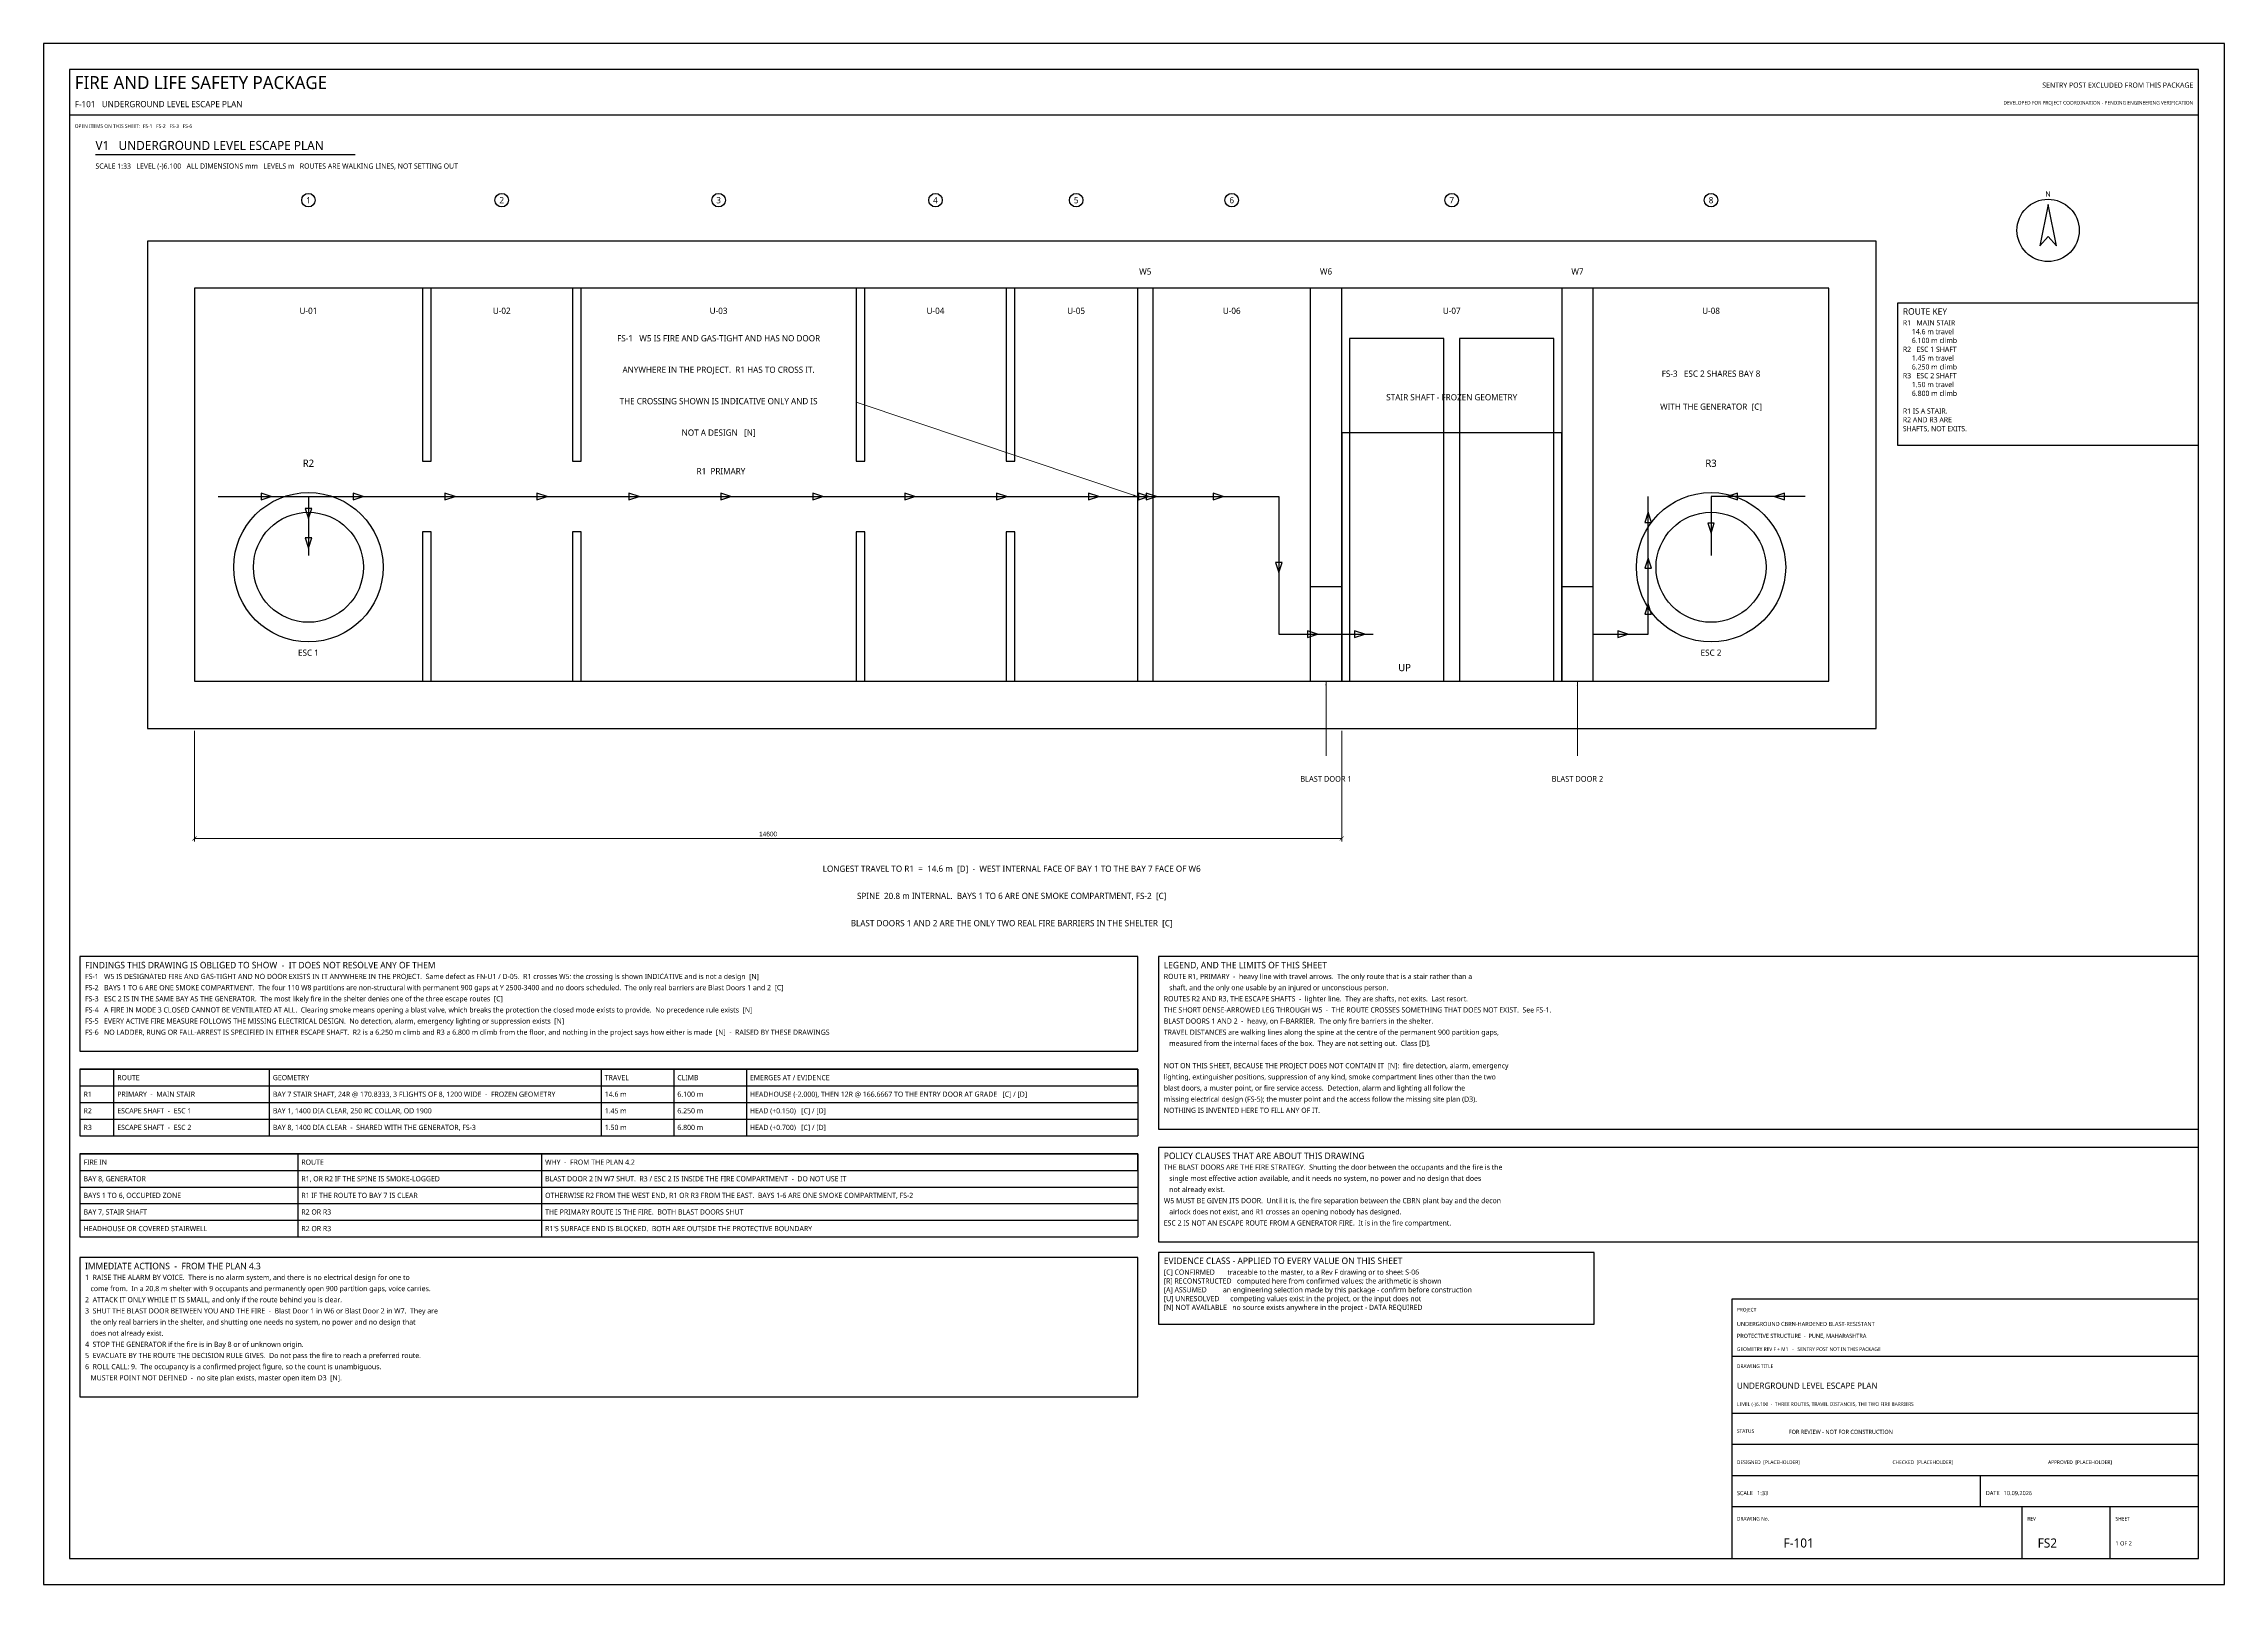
# Model space of a CAD drawing. Header units: millimetres. Extents: x 0 to 841, y 0 to 594.
import ezdxf
from ezdxf.enums import TextEntityAlignment as Align

# ---------------------------------------------------------------- set-up
doc = ezdxf.new("R2010")
doc.units = ezdxf.units.MM
for name, color, linetype in [('F-BARRIER', 1, 'Continuous'), ('F-ESCAPE', 3, 'Continuous'), ('F-GAP', 1, 'Continuous'), ('F-SHAFT', 4, 'Continuous'), ('M-ARCH', 8, 'Continuous'), ('M-ARCH-HIDDEN', 8, 'Continuous'), ('M-DIM', 4, 'Continuous'), ('M-FLAG', 1, 'Continuous'), ('M-GRID', 5, 'Continuous'), ('M-STRUCT', 7, 'Continuous'), ('M-TABLE', 7, 'Continuous'), ('M-TEXT', 7, 'Continuous'), ('M-TITLE', 7, 'Continuous'), ('S-CALLOUT', 2, 'Continuous'), ('S-DIM', 4, 'Continuous'), ('S-NOTE', 7, 'Continuous'), ('S-TEXT', 7, 'Continuous'), ('S-TITLE', 7, 'Continuous')]:
    doc.layers.add(name, color=color, linetype=linetype)
doc.styles.add('OpenSans', font='OpenSans-Regular.ttf')
doc.dimstyles.new('SC-DIM', dxfattribs={"dimtxt": 1.8, "dimasz": 1.6, "dimexe": 1.2, "dimexo": 1, "dimgap": 0.8, "dimtad": 1, "dimdec": 0, "dimblk": 'ARCHTICK', "dimcen": 2.5, "dimclrd": 4, "dimclre": 4, "dimclrt": 4, "dimazin": 3, "dimtfac": 1, "dimtmove": 0, "dimatfit": 3, "dimlwd": 13, "dimlwe": 13})

# ---------------------------------------------------------------- blocks, each defined once
blk = doc.blocks.new('_ARCHTICK')
at = {"color": 0, "linetype": 'BYBLOCK', "const_width": 0.15}
blk.add_lwpolyline([(-0.5, -0.5), (0.5, 0.5)], dxfattribs=at)
blk = doc.blocks.new('NORTH')
at = {"layer": 'S-TITLE'}
blk.add_lwpolyline([(0, 10), (-3.2, -6), (0, -2.4), (3.2, -6), (0, 10)], close=True, dxfattribs=at)
blk.add_circle((0, 0), 12, dxfattribs=at)

msp = doc.modelspace()

# ---------------------------------------------------------------- linework, layer by layer
at = {"layer": 'F-BARRIER'}
for points in [[(488.485, 348.182), (500.606, 348.182), (500.606, 384.545), (488.485, 384.545)], [(585.455, 348.182), (597.576, 348.182), (597.576, 384.545), (585.455, 384.545)]]:
    msp.add_lwpolyline(points, close=True, dxfattribs=at)
at = {"layer": 'F-ESCAPE'}
for points in [[(87.8, 419.394), (83.88, 420.654), (83.88, 418.134)], [(123.255, 419.394), (119.335, 420.654), (119.335, 418.134)], [(158.709, 419.394), (154.789, 420.654), (154.789, 418.134)], [(194.164, 419.394), (190.244, 420.654), (190.244, 418.134)], [(229.618, 419.394), (225.698, 420.654), (225.698, 418.134)], [(265.073, 419.394), (261.153, 420.654), (261.153, 418.134)], [(300.527, 419.394), (296.607, 420.654), (296.607, 418.134)], [(335.982, 419.394), (332.062, 420.654), (332.062, 418.134)], [(371.436, 419.394), (367.516, 420.654), (367.516, 418.134)], [(406.891, 419.394), (402.971, 420.654), (402.971, 418.134)], [(454.921, 419.394), (451.001, 420.654), (451.001, 418.134)], [(476.364, 390.079), (477.624, 393.999), (475.104, 393.999)], [(491.285, 366.364), (487.365, 367.624), (487.365, 365.104)], [(509.467, 366.364), (505.547, 367.624), (505.547, 365.104)]]:
    msp.add_lwpolyline(points, close=True, dxfattribs=at)
for points in [[(67.273, 419.394), (421.818, 419.394)], [(427.879, 419.394), (476.364, 419.394), (476.364, 366.364), (500.606, 366.364)], [(500.606, 366.364), (512.727, 366.364)]]:
    msp.add_lwpolyline(points, dxfattribs=at)
at = {"layer": 'F-GAP'}
for points in [[(426.133, 419.394), (422.213, 420.654), (422.213, 418.134)], [(429.164, 419.394), (425.244, 420.654), (425.244, 418.134)]]:
    msp.add_lwpolyline(points, close=True, dxfattribs=at)
msp.add_lwpolyline([(421.818, 419.394), (427.879, 419.394)], dxfattribs=at)
at = {"layer": 'F-SHAFT'}
for points in [[(649.321, 419.394), (653.241, 418.134), (653.241, 420.654)], [(667.503, 419.394), (671.423, 418.134), (671.423, 420.654)], [(102.121, 410.912), (103.381, 414.832), (100.861, 414.832)], [(618.788, 413.356), (617.528, 409.436), (620.048, 409.436)], [(643.03, 405.23), (644.29, 409.15), (641.77, 409.15)], [(102.121, 399.548), (103.381, 403.468), (100.861, 403.468)], [(618.788, 395.679), (617.528, 391.759), (620.048, 391.759)], [(618.788, 378.002), (617.528, 374.082), (620.048, 374.082)], [(610.982, 366.364), (607.062, 367.624), (607.062, 365.104)]]:
    msp.add_lwpolyline(points, close=True, dxfattribs=at)
for points in [[(102.121, 419.394), (102.121, 396.667)], [(597.576, 366.364), (618.788, 366.364), (618.788, 419.394)], [(679.394, 419.394), (643.03, 419.394), (643.03, 396.667)]]:
    msp.add_lwpolyline(points, dxfattribs=at)
at = {"layer": 'M-ARCH'}
for points in [[(503.636, 348.182), (540, 348.182), (540, 480.303), (503.636, 480.303)], [(546.061, 348.182), (582.424, 348.182), (582.424, 480.303), (546.061, 480.303)]]:
    msp.add_lwpolyline(points, close=True, dxfattribs=at)
for centre, radius in [((102.121, 392.121), 28.788), ((643.03, 392.121), 28.788), ((102.121, 392.121), 21.212), ((643.03, 392.121), 21.212)]:
    msp.add_circle(centre, radius, dxfattribs=at)
at = {"layer": 'M-ARCH-HIDDEN'}
msp.add_lwpolyline([(500.606, 348.182), (585.455, 348.182), (585.455, 443.939), (500.606, 443.939)], close=True, dxfattribs=at)
at = {"layer": 'M-FLAG'}
for points in [[(488.485, 348.182), (500.606, 348.182), (500.606, 384.545), (488.485, 384.545)], [(585.455, 348.182), (597.576, 348.182), (597.576, 384.545), (585.455, 384.545)]]:
    msp.add_lwpolyline(points, close=True, dxfattribs=at)
at = {"layer": 'M-GRID'}
for centre in [(102.121, 533.636), (176.667, 533.636), (260.303, 533.636), (343.939, 533.636), (398.182, 533.636), (458.182, 533.636), (543.03, 533.636), (643.03, 533.636)]:
    msp.add_circle(centre, 2.6, dxfattribs=at)
at = {"layer": 'M-STRUCT'}
for points in [[(40, 330), (706.667, 330), (706.667, 517.879), (40, 517.879)], [(58.182, 348.182), (688.485, 348.182), (688.485, 499.697), (58.182, 499.697)], [(146.061, 433.03), (149.394, 433.03), (149.394, 499.697), (146.061, 499.697)], [(203.939, 433.03), (207.273, 433.03), (207.273, 499.697), (203.939, 499.697)], [(313.333, 433.03), (316.667, 433.03), (316.667, 499.697), (313.333, 499.697)], [(371.212, 433.03), (374.545, 433.03), (374.545, 499.697), (371.212, 499.697)], [(421.818, 348.182), (427.879, 348.182), (427.879, 499.697), (421.818, 499.697)], [(488.485, 348.182), (500.606, 348.182), (500.606, 499.697), (488.485, 499.697)], [(585.455, 348.182), (597.576, 348.182), (597.576, 499.697), (585.455, 499.697)], [(146.061, 348.182), (149.394, 348.182), (149.394, 405.758), (146.061, 405.758)], [(203.939, 348.182), (207.273, 348.182), (207.273, 405.758), (203.939, 405.758)], [(313.333, 348.182), (316.667, 348.182), (316.667, 405.758), (313.333, 405.758)], [(371.212, 348.182), (374.545, 348.182), (374.545, 405.758), (371.212, 405.758)]]:
    msp.add_lwpolyline(points, close=True, dxfattribs=at)
at = {"layer": 'M-TABLE'}
for p, q in [((14, 198.575), (422, 198.575)), ((14, 198.575), (14, 172.975)), ((27, 198.575), (27, 172.975)), ((87, 198.575), (87, 172.975)), ((215, 198.575), (215, 172.975)), ((243, 198.575), (243, 172.975)), ((271, 198.575), (271, 172.975)), ((422, 198.575), (422, 172.975)), ((14, 185.775), (422, 185.775)), ((14, 179.375), (422, 179.375)), ((14, 172.975), (422, 172.975)), ((14, 165.975), (422, 165.975)), ((14, 165.975), (14, 133.975)), ((98, 165.975), (98, 133.975)), ((192, 165.975), (192, 133.975)), ((422, 165.975), (422, 133.975)), ((14, 153.175), (422, 153.175)), ((14, 146.775), (422, 146.775)), ((14, 140.375), (422, 140.375)), ((14, 133.975), (422, 133.975))]:
    msp.add_line(p, q, dxfattribs=at)
for points in [[(14, 192.175), (422, 192.175), (422, 198.575), (14, 198.575)], [(14, 159.575), (422, 159.575), (422, 165.975), (14, 165.975)]]:
    msp.add_lwpolyline(points, close=True, dxfattribs=at)
at = {"layer": 'M-TITLE'}
for p, q in [((10, 566.5), (831, 566.5)), ((651, 88), (831, 88)), ((651, 66), (831, 66)), ((651, 54), (831, 54)), ((651, 42), (831, 42)), ((747, 30), (747, 42)), ((651, 30), (831, 30)), ((763, 10), (763, 30)), ((797, 10), (797, 30))]:
    msp.add_line(p, q, dxfattribs=at)
msp.add_lwpolyline([(651, 10), (831, 10), (831, 110), (651, 110)], close=True, dxfattribs=at)
at = {"layer": 'S-TITLE'}
msp.add_line((20, 551.2), (120.098, 551.2), dxfattribs=at)
for points in [[(0, 0), (841, 0), (841, 594), (0, 594)], [(10, 10), (831, 10), (831, 584), (10, 584)], [(715, 439.175), (831, 439.175), (831, 494), (715, 494)], [(14, 205.575), (422, 205.575), (422, 242), (14, 242)], [(430, 175.475), (831, 175.475), (831, 242), (430, 242)], [(430, 132.05), (831, 132.05), (831, 168.475), (430, 168.475)], [(430, 100.375), (598, 100.375), (598, 128), (430, 128)], [(14, 72.35), (422, 72.35), (422, 125.975), (14, 125.975)]]:
    msp.add_lwpolyline(points, close=True, dxfattribs=at)

# ---------------------------------------------------------------- block references
at = {"layer": 'M-TITLE'}
msp.add_blockref('NORTH', (773, 522), dxfattribs=at)

# ---------------------------------------------------------------- texts
at = {"layer": 'F-BARRIER', "style": 'OpenSans'}
for s, height, p in [('BLAST DOOR 1', 2.2, (494.545, 308.788)), ('BLAST DOOR 2', 2.2, (591.515, 308.788)), ('BLAST DOORS 1 AND 2 ARE THE ONLY TWO REAL FIRE BARRIERS IN THE SHELTER  [C]', 2.4, (373.333, 253))]:
    msp.add_text(s, height=height, dxfattribs=at).set_placement(p, align=Align.BOTTOM_CENTER)
at = {"layer": 'F-ESCAPE', "style": 'OpenSans'}
for s, height, p in [('R1  PRIMARY', 2.4, (261.212, 427.273)), ('UP', 2.8, (524.848, 351.212))]:
    msp.add_text(s, height=height, dxfattribs=at).set_placement(p, align=Align.BOTTOM_CENTER)
at = {"layer": 'F-SHAFT', "style": 'OpenSans'}
for s, p in [('R2', (102.121, 430)), ('R3', (643.03, 430))]:
    msp.add_text(s, height=2.8, dxfattribs=at).set_placement(p, align=Align.BOTTOM_CENTER)
at = {"layer": 'M-DIM', "style": 'OpenSans'}
msp.add_text('LONGEST TRAVEL TO R1  =  14.6 m  [D]  -  WEST INTERNAL FACE OF BAY 1 TO THE BAY 7 FACE OF W6', height=2.4, dxfattribs=at).set_placement((373.333, 274), align=Align.BOTTOM_CENTER)
at = {"layer": 'M-FLAG', "style": 'OpenSans'}
for s, height, p in [('DEVELOPED FOR PROJECT COORDINATION - PENDING ENGINEERING VERIFICATION', 1.4, (829, 570.5)), ('SENTRY POST EXCLUDED FROM THIS PACKAGE', 2, (829, 577))]:
    msp.add_text(s, height=height, dxfattribs=at).set_placement(p, align=Align.RIGHT)
for s, height, p in [('OPEN ITEMS ON THIS SHEET:  FS-1   FS-2   FS-3   FS-6', 1.4, (12, 561.5)), ('FOR REVIEW - NOT FOR CONSTRUCTION', 1.6, (673, 58))]:
    msp.add_text(s, height=height, dxfattribs=at).set_placement(p)
for s, p in [('FS-1   W5 IS FIRE AND GAS-TIGHT AND HAS NO DOOR', (260.303, 478.485)), ('ANYWHERE IN THE PROJECT.  R1 HAS TO CROSS IT.', (260.303, 466.364)), ('FS-3   ESC 2 SHARES BAY 8', (643.03, 464.848)), ('THE CROSSING SHOWN IS INDICATIVE ONLY AND IS', (260.303, 454.242)), ('WITH THE GENERATOR  [C]', (643.03, 452.121)), ('NOT A DESIGN   [N]', (260.303, 442.121)), ('SPINE  20.8 m INTERNAL.  BAYS 1 TO 6 ARE ONE SMOKE COMPARTMENT, FS-2  [C]', (373.333, 263.5))]:
    msp.add_text(s, height=2.4, dxfattribs=at).set_placement(p, align=Align.BOTTOM_CENTER)
at = {"layer": 'M-GRID', "style": 'OpenSans'}
for s, p in [('1', (102.121, 533.636)), ('2', (176.667, 533.636)), ('3', (260.303, 533.636)), ('4', (343.939, 533.636)), ('5', (398.182, 533.636)), ('6', (458.182, 533.636)), ('7', (543.03, 533.636)), ('8', (643.03, 533.636))]:
    msp.add_text(s, height=2.4, dxfattribs=at).set_placement(p, align=Align.MIDDLE_CENTER)
at = {"layer": 'M-TABLE', "style": 'OpenSans'}
for s, p in [('ROUTE', (28.4, 194.375)), ('GEOMETRY', (88.4, 194.375)), ('TRAVEL', (216.4, 194.375)), ('CLIMB', (244.4, 194.375)), ('EMERGES AT / EVIDENCE', (272.4, 194.375)), ('R1', (15.4, 187.975)), ('PRIMARY  -  MAIN STAIR', (28.4, 187.975)), ('BAY 7 STAIR SHAFT, 24R @ 170.8333, 3 FLIGHTS OF 8, 1200 WIDE  -  FROZEN GEOMETRY', (88.4, 187.975)), ('14.6 m', (216.4, 187.975)), ('6.100 m', (244.4, 187.975)), ('HEADHOUSE (-2.000), THEN 12R @ 166.6667 TO THE ENTRY DOOR AT GRADE   [C] / [D]', (272.4, 187.975)), ('R2', (15.4, 181.575)), ('R3', (15.4, 175.175)), ('ESCAPE SHAFT  -  ESC 1', (28.4, 181.575)), ('ESCAPE SHAFT  -  ESC 2', (28.4, 175.175)), ('BAY 1, 1400 DIA CLEAR, 250 RC COLLAR, OD 1900', (88.4, 181.575)), ('BAY 8, 1400 DIA CLEAR  -  SHARED WITH THE GENERATOR, FS-3', (88.4, 175.175)), ('1.45 m', (216.4, 181.575)), ('1.50 m', (216.4, 175.175)), ('6.250 m', (244.4, 181.575)), ('6.800 m', (244.4, 175.175)), ('HEAD (+0.150)   [C] / [D]', (272.4, 181.575)), ('HEAD (+0.700)   [C] / [D]', (272.4, 175.175)), ('FIRE IN', (15.4, 161.775)), ('ROUTE', (99.4, 161.775)), ('WHY  -  FROM THE PLAN 4.2', (193.4, 161.775)), ('BAY 8, GENERATOR', (15.4, 155.375)), ('R1, OR R2 IF THE SPINE IS SMOKE-LOGGED', (99.4, 155.375)), ('BLAST DOOR 2 IN W7 SHUT.  R3 / ESC 2 IS INSIDE THE FIRE COMPARTMENT  -  DO NOT USE IT', (193.4, 155.375)), ('BAYS 1 TO 6, OCCUPIED ZONE', (15.4, 148.975)), ('BAY 7, STAIR SHAFT', (15.4, 142.575)), ('R1 IF THE ROUTE TO BAY 7 IS CLEAR', (99.4, 148.975)), ('R2 OR R3', (99.4, 142.575)), ('THE PRIMARY ROUTE IS THE FIRE.  BOTH BLAST DOORS SHUT', (193.4, 142.575)), ('OTHERWISE R2 FROM THE WEST END, R1 OR R3 FROM THE EAST.  BAYS 1-6 ARE ONE SMOKE COMPARTMENT, FS-2', (193.4, 148.975)), ('HEADHOUSE OR COVERED STAIRWELL', (15.4, 136.175)), ('R2 OR R3', (99.4, 136.175)), ("R1'S SURFACE END IS BLOCKED.  BOTH ARE OUTSIDE THE PROTECTIVE BOUNDARY", (193.4, 136.175))]:
    msp.add_text(s, height=2, dxfattribs=at).set_placement(p)
at = {"layer": 'M-TEXT', "style": 'OpenSans'}
for s, p in [('W5', (424.848, 504.242)), ('W6', (494.545, 504.242)), ('W7', (591.515, 504.242)), ('U-01', (102.121, 489.091)), ('U-02', (176.667, 489.091)), ('U-03', (260.303, 489.091)), ('U-04', (343.939, 489.091)), ('U-05', (398.182, 489.091)), ('U-06', (458.182, 489.091)), ('U-07', (543.03, 489.091)), ('U-08', (643.03, 489.091)), ('STAIR SHAFT - FROZEN GEOMETRY', (543.03, 455.758)), ('ESC 1', (102.121, 357.273)), ('ESC 2', (643.03, 357.273))]:
    msp.add_text(s, height=2.4, dxfattribs=at).set_placement(p, align=Align.BOTTOM_CENTER)
at = {"layer": 'M-TITLE', "style": 'OpenSans'}
for s, height, p in [('FIRE AND LIFE SAFETY PACKAGE', 5, (12, 576.5)), ('F-101   UNDERGROUND LEVEL ESCAPE PLAN', 2.4, (12, 569.5)), ('PROJECT', 1.4, (653, 105.2)), ('UNDERGROUND CBRN-HARDENED BLAST-RESISTANT', 1.6, (653, 99.6)), ('PROTECTIVE STRUCTURE  -  PUNE, MAHARASHTRA', 1.6, (653, 95)), ('GEOMETRY REV F + M1   -   SENTRY POST NOT IN THIS PACKAGE', 1.4, (653, 90)), ('DRAWING TITLE', 1.4, (653, 83.4)), ('UNDERGROUND LEVEL ESCAPE PLAN', 2.4, (653, 75.4)), ('LEVEL (-)6.100  -  THREE ROUTES, TRAVEL DISTANCES, THE TWO FIRE BARRIERS', 1.4, (653, 68.8)), ('STATUS', 1.4, (653, 58.4)), ('DESIGNED  [PLACEHOLDER]', 1.4, (653, 46.4)), ('CHECKED  [PLACEHOLDER]', 1.4, (713, 46.4)), ('APPROVED  [PLACEHOLDER]', 1.4, (773, 46.4)), ('SCALE   1:33', 1.6, (653, 34.4)), ('DATE   10.09.2026', 1.6, (749, 34.4)), ('DRAWING No.', 1.4, (653, 24.6)), ('REV', 1.4, (765, 24.6)), ('SHEET', 1.4, (799, 24.6)), ('F-101', 3.5, (671, 14.2)), ('FS2', 3.5, (769, 14.2)), ('1 OF 2', 1.6, (799, 15))]:
    msp.add_text(s, height=height, dxfattribs=at).set_placement(p)
msp.add_text('N', height=2, dxfattribs=at).set_placement((773, 536), align=Align.MIDDLE_CENTER)
at = {"layer": 'S-NOTE', "style": 'OpenSans'}
for s, p in [('R1   MAIN STAIR', (717, 485.375)), ('     6.100 m climb', (717, 478.575)), ('     14.6 m travel', (717, 481.975)), ('R2   ESC 1 SHAFT', (717, 475.175)), ('     1.45 m travel', (717, 471.775)), ('R3   ESC 2 SHAFT', (717, 464.975)), ('     6.250 m climb', (717, 468.375)), ('     1.50 m travel', (717, 461.575)), ('     6.800 m climb', (717, 458.175)), ('SHAFTS, NOT EXITS.', (717, 444.575)), ('R1 IS A STAIR.', (717, 451.375)), ('R2 AND R3 ARE', (717, 447.975)), ('FS-1   W5 IS DESIGNATED FIRE AND GAS-TIGHT AND NO DOOR EXISTS IN IT ANYWHERE IN THE PROJECT.  Same defect as FN-U1 / D-05.  R1 crosses W5: the crossing is shown INDICATIVE and is not a design  [N]', (16, 233.375)), ('ROUTE R1, PRIMARY  -  heavy line with travel arrows.  The only route that is a stair rather than a', (432, 233.375)), ('FS-2   BAYS 1 TO 6 ARE ONE SMOKE COMPARTMENT.  The four 110 W8 partitions are non-structural with permanent 900 gaps at Y 2500-3400 and no doors scheduled.  The only real barriers are Blast Doors 1 and 2  [C]', (16, 229.075)), ('   shaft, and the only one usable by an injured or unconscious person.', (432, 229.075)), ('FS-3   ESC 2 IS IN THE SAME BAY AS THE GENERATOR.  The most likely fire in the shelter denies one of the three escape routes  [C]', (16, 224.775)), ('FS-4   A FIRE IN MODE 3 CLOSED CANNOT BE VENTILATED AT ALL.  Clearing smoke means opening a blast valve, which breaks the protection the closed mode exists to provide.  No precedence rule exists  [N]', (16, 220.475)), ('THE SHORT DENSE-ARROWED LEG THROUGH W5  -  THE ROUTE CROSSES SOMETHING THAT DOES NOT EXIST.  See FS-1.', (432, 220.475)), ('ROUTES R2 AND R3, THE ESCAPE SHAFTS  -  lighter line.  They are shafts, not exits.  Last resort.', (432, 224.775)), ('FS-5   EVERY ACTIVE FIRE MEASURE FOLLOWS THE MISSING ELECTRICAL DESIGN.  No detection, alarm, emergency lighting or suppression exists  [N]', (16, 216.175)), ('FS-6   NO LADDER, RUNG OR FALL-ARREST IS SPECIFIED IN EITHER ESCAPE SHAFT.  R2 is a 6.250 m climb and R3 a 6.800 m climb from the floor, and nothing in the project says how either is made  [N]  -  RAISED BY THESE DRAWINGS', (16, 211.875)), ('TRAVEL DISTANCES are walking lines along the spine at the centre of the permanent 900 partition gaps,', (432, 211.875)), ('BLAST DOORS 1 AND 2  -  heavy, on F-BARRIER.  The only fire barriers in the shelter.', (432, 216.175)), ('   measured from the internal faces of the box.  They are not setting out.  Class [D].', (432, 207.575)), ('lighting, extinguisher positions, suppression of any kind, smoke compartment lines other than the two', (432, 194.675)), ('NOT ON THIS SHEET, BECAUSE THE PROJECT DOES NOT CONTAIN IT  [N]:  fire detection, alarm, emergency', (432, 198.975)), ('blast doors, a muster point, or fire service access.  Detection, alarm and lighting all follow the', (432, 190.375)), ('missing electrical design (FS-5); the muster point and the access follow the missing site plan (D3).', (432, 186.075)), ('NOTHING IS INVENTED HERE TO FILL ANY OF IT.', (432, 181.775)), ('THE BLAST DOORS ARE THE FIRE STRATEGY.  Shutting the door between the occupants and the fire is the', (432, 159.85)), ('   single most effective action available, and it needs no system, no power and no design that does', (432, 155.55)), ('   not already exist.', (432, 151.25)), ('W5 MUST BE GIVEN ITS DOOR.  Until it is, the fire separation between the CBRN plant bay and the decon', (432, 146.95)), ('   airlock does not exist, and R1 crosses an opening nobody has designed.', (432, 142.65)), ('ESC 2 IS NOT AN ESCAPE ROUTE FROM A GENERATOR FIRE.  It is in the fire compartment.', (432, 138.35)), ('1  RAISE THE ALARM BY VOICE.  There is no alarm system, and there is no electrical design for one to', (16, 117.35)), ('[C] CONFIRMED       traceable to the master, to a Rev F drawing or to sheet S-06', (432, 119.375)), ('[R] RECONSTRUCTED   computed here from confirmed values; the arithmetic is shown', (432, 115.975)), ('2  ATTACK IT ONLY WHILE IT IS SMALL, and only if the route behind you is clear.', (16, 108.75)), ('   come from.  In a 20.8 m shelter with 9 occupants and permanently open 900 partition gaps, voice carries.', (16, 113.05)), ('[A] ASSUMED         an engineering selection made by this package - confirm before construction', (432, 112.575)), ('[U] UNRESOLVED      competing values exist in the project, or the input does not', (432, 109.175)), ('3  SHUT THE BLAST DOOR BETWEEN YOU AND THE FIRE  -  Blast Door 1 in W6 or Blast Door 2 in W7.  They are', (16, 104.45)), ('   the only real barriers in the shelter, and shutting one needs no system, no power and no design that', (16, 100.15)), ('[N] NOT AVAILABLE   no source exists anywhere in the project - DATA REQUIRED', (432, 105.775)), ('4  STOP THE GENERATOR if the fire is in Bay 8 or of unknown origin.', (16, 91.55)), ('   does not already exist.', (16, 95.85)), ('6  ROLL CALL: 9.  The occupancy is a confirmed project figure, so the count is unambiguous.', (16, 82.95)), ('5  EVACUATE BY THE ROUTE THE DECISION RULE GIVES.  Do not pass the fire to reach a preferred route.', (16, 87.25)), ('   MUSTER POINT NOT DEFINED  -  no site plan exists, master open item D3  [N].', (16, 78.65))]:
    msp.add_text(s, height=2, dxfattribs=at).set_placement(p)
at = {"layer": 'S-TEXT', "style": 'OpenSans'}
msp.add_text('SCALE 1:33   LEVEL (-)6.100   ALL DIMENSIONS mm   LEVELS m   ROUTES ARE WALKING LINES, NOT SETTING OUT', height=2, dxfattribs=at).set_placement((20, 545.8))
at = {"layer": 'S-TITLE', "style": 'OpenSans'}
for s, height, p in [('V1   UNDERGROUND LEVEL ESCAPE PLAN', 3.5, (20, 553)), ('ROUTE KEY', 2.5, (717, 489.5)), ('FINDINGS THIS DRAWING IS OBLIGED TO SHOW  -  IT DOES NOT RESOLVE ANY OF THEM', 2.5, (16, 237.5)), ('LEGEND, AND THE LIMITS OF THIS SHEET', 2.5, (432, 237.5)), ('POLICY CLAUSES THAT ARE ABOUT THIS DRAWING', 2.5, (432, 163.975)), ('IMMEDIATE ACTIONS  -  FROM THE PLAN 4.3', 2.5, (16, 121.475)), ('EVIDENCE CLASS - APPLIED TO EVERY VALUE ON THIS SHEET', 2.5, (432, 123.5))]:
    msp.add_text(s, height=height, dxfattribs=at).set_placement(p)

# ---------------------------------------------------------------- dimensions: what is measured, and where the dimension line sits
at = {"layer": 'S-DIM'}
msp.add_linear_dim(base=(58.182, 287.576), p1=(58.182, 330), p2=(500.606, 330), dimstyle='SC-DIM', override={"dimlfac": 33}, dxfattribs=at).render()

# ---------------------------------------------------------------- leaders
at = {"layer": 'S-CALLOUT'}
for points in [[(421.818, 419.394), (313.333, 455.758)], [(494.545, 348.182), (494.545, 319.394)], [(591.515, 348.182), (591.515, 319.394)]]:
    msp.add_leader(points, dimstyle='SC-DIM', dxfattribs=at)

doc.saveas('drawing.dxf')
